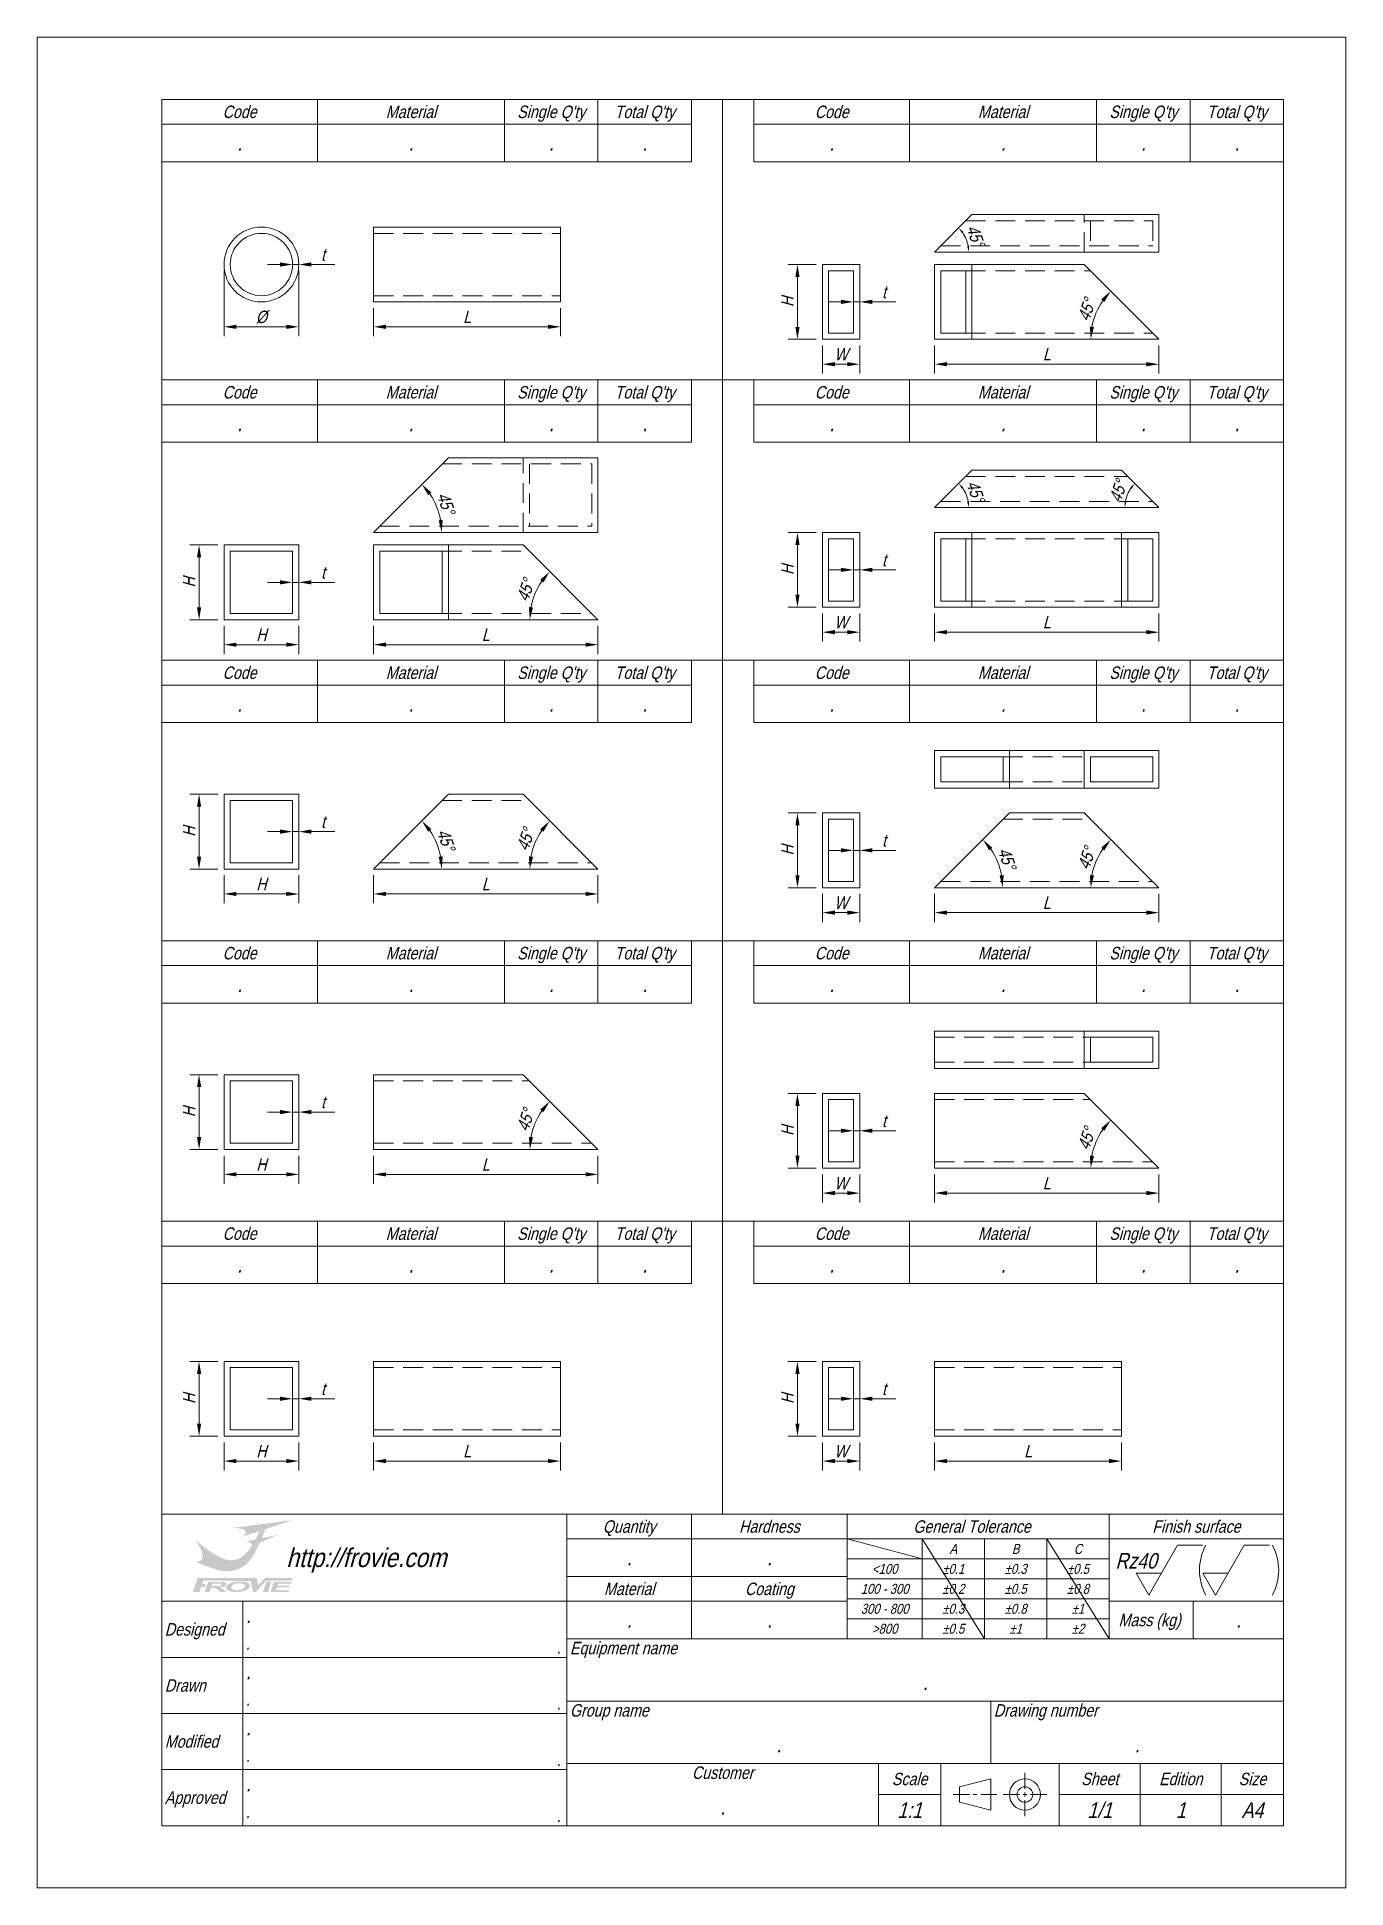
# Model space of a CAD drawing. Header units: millimetres. Extents: x 21 to 1431, y 51 to 2900.
# Drawn here: x 981.5 to 1191.5, y 51.2 to 348.2 of the extents above; entities that cross this region are included whole.
import ezdxf
from ezdxf.enums import TextEntityAlignment as Align

# ---------------------------------------------------------------- set-up
doc = ezdxf.new("R2010")
doc.units = ezdxf.units.MM
doc.header["$LTSCALE"] = 0.5
doc.linetypes.add('HIDDEN', pattern=[9.525, 6.35, -3.175])
doc.layers.get('0').update_dxf_attribs({"color": 9, "lineweight": 15})
doc.layers.get('Defpoints').update_dxf_attribs({"color": 9, "lineweight": 15})
doc.layers.add('Detaildimentions', color=5, linetype='Continuous', lineweight=15)
doc.layers.add('Namebox', color=9, linetype='Continuous', lineweight=20)
doc.styles.add('Capital', font='vnfonth.shx', dxfattribs={"width": 0.9, "oblique": 15})
doc.styles.add('Longhand', font='vnfont.shx', dxfattribs={"width": 0.85, "oblique": 15})

msp = doc.modelspace()

# ---------------------------------------------------------------- texts
at = {"layer": 'Detaildimentions', "color": 10, "style": 'Longhand', "oblique": 15, "width": 0.85}
for s, rotation, p in [('45°', 288.7778, (1130.55, 315.82)), ('H', 90, (1103.49, 305.72)), ('45°', 71.2222, (1151.38, 303.91)), ('45°', 288.7778, (1130.55, 274.82)), ('45°', 71.2222, (1156.44, 274.82)), ('45°', 288.7778, (1045.6, 272.91)), ('H', 90, (1007.49, 260.72)), ('45°', 71.2222, (1061.38, 258.91)), ('H', 90, (1103.49, 262.72)), ('H', 90, (1007.49, 220.72)), ('45°', 288.7778, (1045.6, 218.91)), ('45°', 71.2222, (1061.38, 218.91)), ('H', 90, (1103.49, 217.72)), ('45°', 288.7778, (1135.6, 215.91)), ('45°', 71.2222, (1151.38, 215.91)), ('H', 90, (1007.49, 175.72)), ('45°', 71.2222, (1061.38, 173.91)), ('H', 90, (1103.49, 172.72)), ('45°', 71.2222, (1151.38, 170.91)), ('H', 90, (1007.49, 129.72)), ('H', 90, (1103.49, 129.72))]:
    msp.add_text(s, height=2, rotation=rotation, dxfattribs=at).set_placement(p, align=Align.BOTTOM_CENTER)
for s, p in [('t', (1027.38, 311.72)), ('t', (1117.38, 305.72)), ('%%C', (1017.49, 301.72)), ('L', (1050.49, 301.72)), ('W', (1110.49, 295.72)), ('L', (1143.49, 295.72)), ('t', (1117.38, 262.72)), ('t', (1027.38, 260.72)), ('H', (1017.49, 250.72)), ('L', (1053.49, 250.72)), ('W', (1110.49, 252.72)), ('L', (1143.49, 252.72)), ('t', (1027.38, 220.72)), ('t', (1117.38, 217.72)), ('H', (1017.49, 210.72)), ('L', (1053.49, 210.72)), ('W', (1110.49, 207.72)), ('L', (1143.49, 207.72)), ('t', (1027.38, 175.72)), ('t', (1117.38, 172.72)), ('H', (1017.49, 165.72)), ('L', (1053.49, 165.72)), ('W', (1110.49, 162.72)), ('L', (1143.49, 162.72)), ('t', (1027.38, 129.72)), ('t', (1117.38, 129.72)), ('H', (1017.49, 119.72)), ('L', (1050.49, 119.72)), ('W', (1110.49, 119.72)), ('L', (1140.49, 119.72))]:
    msp.add_text(s, height=2, dxfattribs=at).set_placement(p, align=Align.BOTTOM_CENTER)
at = {"layer": 'Namebox', "color": 4, "style": 'Longhand', "oblique": 15, "width": 0.85}
for s, p in [('Code', (1013.99, 336.22)), ('Material', (1041.49, 336.22)), ("Single Q'ty", (1063.99, 336.22)), ("Total Q'ty", (1078.99, 336.22)), ('Code', (1108.99, 336.22)), ('Material', (1136.49, 336.22)), ("Single Q'ty", (1158.99, 336.22)), ("Total Q'ty", (1173.99, 336.22)), ('Code', (1013.99, 291.22)), ('Material', (1041.49, 291.22)), ("Single Q'ty", (1063.99, 291.22)), ("Total Q'ty", (1078.99, 291.22)), ('Code', (1108.99, 291.22)), ('Material', (1136.49, 291.22)), ("Single Q'ty", (1158.99, 291.22)), ("Total Q'ty", (1173.99, 291.22)), ('Code', (1013.99, 246.22)), ('Material', (1041.49, 246.22)), ("Single Q'ty", (1063.99, 246.22)), ("Total Q'ty", (1078.99, 246.22)), ('Code', (1108.99, 246.22)), ('Material', (1136.49, 246.22)), ("Single Q'ty", (1158.99, 246.22)), ("Total Q'ty", (1173.99, 246.22)), ('Code', (1013.99, 201.22)), ('Material', (1041.49, 201.22)), ("Single Q'ty", (1063.99, 201.22)), ("Total Q'ty", (1078.99, 201.22)), ('Code', (1108.99, 201.22)), ('Material', (1136.49, 201.22)), ("Single Q'ty", (1158.99, 201.22)), ("Total Q'ty", (1173.99, 201.22)), ('Code', (1013.99, 156.22)), ('Material', (1041.49, 156.22)), ("Single Q'ty", (1063.99, 156.22)), ("Total Q'ty", (1078.99, 156.22)), ('Code', (1108.99, 156.22)), ('Material', (1136.49, 156.22)), ("Single Q'ty", (1158.99, 156.22)), ("Total Q'ty", (1173.99, 156.22)), ('Quantity', (1076.49, 109.22)), ('Hardness', (1098.99, 109.22)), ('General Tolerance', (1131.49, 109.22)), ('Finish surface', (1167.49, 109.22)), ('Material', (1076.49, 99.22)), ('Coating', (1098.99, 99.22)), ('Mass (kg)', (1159.99, 94.22)), ('Scale', (1121.49, 68.72)), ('Sheet', (1151.99, 68.72)), ('Edition', (1164.99, 68.72)), ('Size', (1176.49, 68.72))]:
    msp.add_text(s, height=2, dxfattribs=at).set_placement(p, align=Align.MIDDLE_CENTER)
at = {"layer": 'Namebox', "color": 10, "style": 'Longhand', "oblique": 15, "width": 0.85}
for s, height, p in [('.', 2.5, (1013.99, 331.22)), ('.', 2.5, (1041.49, 331.22)), ('.', 2.5, (1063.99, 331.22)), ('.', 2.5, (1078.99, 331.22)), ('.', 2.5, (1108.99, 331.22)), ('.', 2.5, (1136.49, 331.22)), ('.', 2.5, (1158.99, 331.22)), ('.', 2.5, (1173.99, 331.22)), ('.', 2.5, (1013.99, 286.22)), ('.', 2.5, (1041.49, 286.22)), ('.', 2.5, (1063.99, 286.22)), ('.', 2.5, (1078.99, 286.22)), ('.', 2.5, (1108.99, 286.22)), ('.', 2.5, (1136.49, 286.22)), ('.', 2.5, (1158.99, 286.22)), ('.', 2.5, (1173.99, 286.22)), ('.', 2.5, (1013.99, 241.22)), ('.', 2.5, (1041.49, 241.22)), ('.', 2.5, (1063.99, 241.22)), ('.', 2.5, (1078.99, 241.22)), ('.', 2.5, (1108.99, 241.22)), ('.', 2.5, (1136.49, 241.22)), ('.', 2.5, (1158.99, 241.22)), ('.', 2.5, (1173.99, 241.22)), ('.', 2.5, (1013.99, 196.22)), ('.', 2.5, (1041.49, 196.22)), ('.', 2.5, (1063.99, 196.22)), ('.', 2.5, (1078.99, 196.22)), ('.', 2.5, (1108.99, 196.22)), ('.', 2.5, (1136.49, 196.22)), ('.', 2.5, (1158.99, 196.22)), ('.', 2.5, (1173.99, 196.22)), ('.', 2.5, (1013.99, 151.22)), ('.', 2.5, (1041.49, 151.22)), ('.', 2.5, (1063.99, 151.22)), ('.', 2.5, (1078.99, 151.22)), ('.', 2.5, (1108.99, 151.22)), ('.', 2.5, (1136.49, 151.22)), ('.', 2.5, (1158.99, 151.22)), ('.', 2.5, (1173.99, 151.22)), ('A', 1.6, (1128.49, 105.62)), ('B', 1.6, (1138.49, 105.62)), ('C', 1.6, (1148.49, 105.62)), ('.', 2.5, (1076.49, 104.22)), ('.', 2.5, (1098.99, 104.22)), ('<100', 1.6, (1117.49, 102.42)), ('±0.1', 1.6, (1128.49, 102.42)), ('±0.3', 1.6, (1138.49, 102.42)), ('±0.5', 1.6, (1148.49, 102.42)), ('100 - 300', 1.6, (1117.49, 99.22)), ('±0.2', 1.6, (1128.49, 99.22)), ('±0.5', 1.6, (1138.49, 99.22)), ('±0.8', 1.6, (1148.49, 99.22)), ('300 - 800', 1.6, (1117.49, 96.02)), ('±0.3', 1.6, (1128.49, 96.02)), ('±0.8', 1.6, (1138.49, 96.02)), ('±1', 1.6, (1148.49, 96.02)), ('.', 2.5, (1076.49, 94.22)), ('.', 2.5, (1098.99, 94.22)), ('>800', 1.6, (1117.49, 92.82)), ('±0.5', 1.6, (1128.49, 92.82)), ('±1', 1.6, (1138.49, 92.82)), ('±2', 1.6, (1148.49, 92.82)), ('.', 2.5, (1174.24, 94.22)), ('1:1', 2.5, (1121.49, 63.72)), ('1/1', 2.5, (1151.99, 63.72)), ('1', 2.5, (1164.99, 63.72)), ('A4', 2.5, (1176.49, 63.72))]:
    msp.add_text(s, height=height, dxfattribs=at).set_placement(p, align=Align.MIDDLE_CENTER)
at = {"layer": 'Namebox', "color": 4, "style": 'Longhand', "oblique": 15}
for s, height, width, p in [('http://frovie.com', 3, 0.9, (1021.49, 104.22)), ('Designed', 2, 0.85, (1001.99, 92.72)), ('.', 2, 0.85, (1014.99, 90.47)), ('Drawn', 2, 0.85, (1001.99, 83.72)), ('.', 2, 0.85, (1014.99, 81.47)), ('Modified', 2, 0.85, (1001.99, 74.72)), ('.', 2, 0.85, (1014.99, 72.47)), ('Approved', 2, 0.85, (1001.99, 65.72)), ('.', 2, 0.85, (1014.99, 63.47))]:
    msp.add_text(s, height=height, dxfattribs=dict(at, width=width)).set_placement(p, align=Align.MIDDLE_LEFT)
at = {"layer": 'Namebox', "color": 10, "oblique": 15, "width": 0.85}
for s, style, p in [('Rz40', 'Longhand', (1157.82, 101.72)), ('.', 'Capital', (1123.99, 82.22)), ('.', 'Capital', (1100.49, 72.22)), ('.', 'Capital', (1157.99, 72.22))]:
    msp.add_text(s, height=2.5, dxfattribs=dict(at, style=style)).set_placement(p, align=Align.BOTTOM_CENTER)
at = {"layer": 'Namebox', "color": 10, "style": 'Longhand', "oblique": 15, "width": 0.85}
for p in [(1014.99, 94.97), (1014.99, 85.97), (1014.99, 76.97), (1014.99, 67.97)]:
    msp.add_text('.', height=2.5, dxfattribs=at).set_placement(p, align=Align.MIDDLE_LEFT)
at = {"layer": 'Namebox', "color": 4, "style": 'Longhand', "oblique": 15, "width": 0.85}
for p in [(1065.49, 88.22), (1065.49, 79.22), (1065.49, 70.22), (1065.49, 61.22)]:
    msp.add_text('.', height=2, dxfattribs=at).set_placement(p, align=Align.BOTTOM_RIGHT)
for s, p in [('Equipment name', (1066.99, 90.72)), ('Group name', (1066.99, 80.72)), ('Drawing number', (1134.99, 80.72))]:
    msp.add_text(s, height=2, dxfattribs=at).set_placement(p, align=Align.TOP_LEFT)
msp.add_text('Customer', height=2, dxfattribs=at).set_placement((1091.49, 70.72), align=Align.TOP_CENTER)
at = {"layer": 'Namebox', "color": 6, "style": 'Capital', "oblique": 15, "width": 0.85}
msp.add_text('.', height=2.5, dxfattribs=at).set_placement((1091.49, 62.22), align=Align.BOTTOM_CENTER)

# ---------------------------------------------------------------- blocks, each defined once
blk = doc.blocks.new('A$C22B54562')
at = {"linetype": 'Continuous', "lineweight": 0, "true_color": 0x0000fe}
h = blk.add_hatch(color=5, dxfattribs=at)
edge = h.paths.add_edge_path()
edge.add_spline(control_points=[(138.5, 108), (139.6, 110.7), (141, 114.5), (142.9, 119.5), (142.9, 119.5), (142.9, 119.5), (145.2, 126), (145.2, 126), (145.2, 126), (145.2, 126), (200, 144), (200, 144), (200, 144), (200, 144), (78.3, 128.4), (78.3, 128.4), (78.3, 128.4), (78.3, 128.4), (84.4, 128.1), (84.4, 128.1), (84.4, 128.1), (89.1, 127.8), (92.8, 127.5), (95.6, 127), (95.6, 127), (101, 126.3), (104.3, 124.2), (105.5, 120.6), (105.5, 120.6), (106.4, 118.1), (105.6, 115.7), (103, 113.3), (103, 113.3), (102.2, 112.6), (101.3, 112), (100.3, 111.3), (100.3, 111.3), (100.3, 111.3), (99, 110.7), (99, 110.7), (99, 110.7), (99, 110.7), (134.8, 122.5), (134.8, 122.5), (134.8, 122.5), (134.8, 122.5), (125.3, 105.2), (125.3, 105.2), (125.3, 105.2), (125.3, 105.2), (105.3, 100.9), (105.3, 100.9), (105.3, 100.9), (109.9, 100.8), (113.5, 99.7), (116.1, 97.5), (116.1, 97.5), (117.5, 96.4), (118.3, 95.4), (118.6, 94.3), (118.6, 94.3), (114.9, 86.9), (109.9, 80.5), (103.9, 75), (103.9, 75), (100.9, 72.2), (98.2, 70.2), (96, 68.9), (96, 68.9), (93.4, 67.2), (90, 65.9), (85.9, 64.9), (85.9, 64.9), (77.5, 62.9), (69.5, 63.5), (61.7, 66.7), (61.7, 66.7), (53.9, 69.9), (46.3, 73.8), (38.8, 78.5), (38.8, 78.5), (38.8, 78.5), (30, 84.6), (30, 84.6), (30, 84.6), (16.3, 94.7), (6.5, 102.6), (0.7, 108.2), (0.7, 108.2), (4.1, 104.7), (7.5, 100.4), (10.8, 95.1), (10.8, 95.1), (13.1, 91.5), (14.8, 88.6), (15.8, 86.4), (15.8, 86.4), (17.3, 83.1), (18.2, 80.7), (18.6, 79.4), (18.6, 79.4), (19.9, 75), (19.9, 71.1), (18.9, 67.6), (18.9, 67.6), (17.8, 64.1), (15.2, 61.9), (11, 60.9), (11, 60.9), (9.7, 60.6), (8.3, 60.5), (6.9, 60.5), (6.9, 60.5), (6.9, 60.5), (5, 60.6), (5, 60.6), (5, 60.6), (5, 60.6), (29.6, 51.1), (29.6, 51.1), (29.6, 51.1), (36.9, 48.3), (43.4, 46.1), (49.2, 44.5), (49.2, 44.5), (53.7, 43.3), (57.7, 42.5), (61.4, 42.2), (61.4, 42.2), (64, 41.9), (67.4, 41.7), (71.4, 41.7), (71.4, 41.7), (77.3, 41.7), (83.6, 42.9), (90.3, 45.5), (90.3, 45.5), (95.5, 47.5), (100.3, 50.2), (104.6, 53.6), (104.6, 53.6), (107.9, 55.9), (111.3, 59.6), (115, 64.5), (115, 64.5), (117.3, 67.6), (119.5, 70.7), (121.5, 74.1), (121.5, 74.1), (123.1, 76.6), (127.4, 84.9), (134.4, 99), (134.4, 99), (134.4, 99), (171.1, 114.7), (171.1, 114.7), (171.1, 114.7), (171.1, 114.7), (138.5, 108), (138.5, 108)], knot_values=[0, 0, 0, 0, 0.025, 0.025, 0.025, 0.025, 0.05, 0.05, 0.05, 0.05, 0.075, 0.075, 0.075, 0.075, 0.1, 0.1, 0.1, 0.1, 0.125, 0.125, 0.125, 0.125, 0.15, 0.15, 0.15, 0.15, 0.175, 0.175, 0.175, 0.175, 0.2, 0.2, 0.2, 0.2, 0.225, 0.225, 0.225, 0.225, 0.25, 0.25, 0.25, 0.25, 0.275, 0.275, 0.275, 0.275, 0.3, 0.3, 0.3, 0.3, 0.325, 0.325, 0.325, 0.325, 0.35, 0.35, 0.35, 0.35, 0.375, 0.375, 0.375, 0.375, 0.4, 0.4, 0.4, 0.4, 0.425, 0.425, 0.425, 0.425, 0.45, 0.45, 0.45, 0.45, 0.475, 0.475, 0.475, 0.475, 0.5, 0.5, 0.5, 0.5, 0.525, 0.525, 0.525, 0.525, 0.55, 0.55, 0.55, 0.55, 0.575, 0.575, 0.575, 0.575, 0.6, 0.6, 0.6, 0.6, 0.625, 0.625, 0.625, 0.625, 0.65, 0.65, 0.65, 0.65, 0.675, 0.675, 0.675, 0.675, 0.7, 0.7, 0.7, 0.7, 0.725, 0.725, 0.725, 0.725, 0.75, 0.75, 0.75, 0.75, 0.775, 0.775, 0.775, 0.775, 0.8, 0.8, 0.8, 0.8, 0.825, 0.825, 0.825, 0.825, 0.85, 0.85, 0.85, 0.85, 0.875, 0.875, 0.875, 0.875, 0.9, 0.9, 0.9, 0.9, 0.925, 0.925, 0.925, 0.925, 0.95, 0.95, 0.95, 0.95, 0.975, 0.975, 0.975, 0.975, 1, 1, 1, 1], degree=3, periodic=0)
at = {"linetype": 'Continuous', "lineweight": 0, "true_color": 0xfe0000}
h = blk.add_hatch(color=1, dxfattribs=at)
edge = h.paths.add_edge_path()
edge.add_spline(control_points=[(138.7, 115.8), (138.7, 115.8), (143.5, 128), (143.5, 128), (143.5, 128), (143.5, 128), (173, 137.7), (173, 137.7), (173, 137.7), (173, 137.7), (99.9, 128.4), (99.9, 128.4), (99.9, 128.4), (104.6, 126.7), (107.3, 124.2), (108.1, 120.9), (108.1, 120.9), (108.5, 119.2), (108.3, 117.5), (107.7, 116), (107.7, 116), (128.5, 122.9), (139, 126.4), (139, 126.5), (139, 126.5), (134.8, 117.7), (129.7, 108.1), (123.8, 97.8), (123.8, 97.8), (117.8, 87.5), (113.3, 80.5), (110.2, 76.9), (110.2, 76.9), (106.3, 72.1), (101.4, 68.3), (95.7, 65.4), (95.7, 65.4), (88, 61.4), (79.9, 59.8), (71.3, 60.5), (71.3, 60.5), (63.3, 61.2), (52, 66), (37.5, 74.8), (37.5, 74.8), (33.1, 77.6), (28.5, 80.5), (23.8, 83.8), (23.8, 83.8), (23.8, 83.8), (18.3, 87.8), (18.3, 87.8), (18.3, 87.8), (18.3, 87.8), (20.8, 81.8), (20.8, 81.8), (20.8, 81.8), (22.4, 77.3), (23.2, 73.6), (23.1, 70.6), (23.1, 70.6), (23, 68.1), (22.1, 65.4), (20.2, 62.8), (20.2, 62.8), (19.3, 61.5), (18.4, 60.5), (17.5, 59.8), (17.5, 59.8), (17.5, 59.8), (19.9, 58.7), (19.9, 58.7), (19.9, 58.7), (22.7, 57.5), (27.1, 55.7), (33, 53.5), (33, 53.5), (38, 51.6), (41.5, 50.3), (43.2, 49.7), (43.2, 49.7), (46.6, 48.4), (49.8, 47.5), (52.9, 46.8), (52.9, 46.8), (60, 45.1), (66.6, 44.4), (72.7, 44.6), (72.7, 44.6), (85.6, 45.2), (96.8, 50.1), (106.3, 59.3), (106.3, 59.3), (112.8, 65.7), (119.4, 75.3), (126.1, 88.4), (126.1, 88.4), (130.5, 96.9), (134.7, 106), (138.7, 115.8)], knot_values=[0, 0, 0, 0, 0.04, 0.04, 0.04, 0.04, 0.08, 0.08, 0.08, 0.08, 0.12, 0.12, 0.12, 0.12, 0.16, 0.16, 0.16, 0.16, 0.2, 0.2, 0.2, 0.2, 0.24, 0.24, 0.24, 0.24, 0.28, 0.28, 0.28, 0.28, 0.32, 0.32, 0.32, 0.32, 0.36, 0.36, 0.36, 0.36, 0.4, 0.4, 0.4, 0.4, 0.44, 0.44, 0.44, 0.44, 0.48, 0.48, 0.48, 0.48, 0.52, 0.52, 0.52, 0.52, 0.56, 0.56, 0.56, 0.56, 0.6, 0.6, 0.6, 0.6, 0.64, 0.64, 0.64, 0.64, 0.68, 0.68, 0.68, 0.68, 0.72, 0.72, 0.72, 0.72, 0.76, 0.76, 0.76, 0.76, 0.8, 0.8, 0.8, 0.8, 0.84, 0.84, 0.84, 0.84, 0.88, 0.88, 0.88, 0.88, 0.92, 0.92, 0.92, 0.92, 0.96, 0.96, 0.96, 0.96, 1, 1, 1, 1], degree=3, periodic=0)
edge = h.paths.add_edge_path(flags=17)
edge.add_spline(control_points=[(120, 96.3), (120, 96.3), (123.8, 102.9), (123.8, 102.9), (123.8, 102.9), (123.8, 102.9), (113.9, 100.9), (113.9, 100.9), (113.9, 100.9), (116.2, 100.3), (117.9, 99.4), (119, 98.1), (119, 98.1), (119.5, 97.5), (119.9, 96.9), (120, 96.3)], knot_values=[0, 0, 0, 0, 0.25, 0.25, 0.25, 0.25, 0.5, 0.5, 0.5, 0.5, 0.75, 0.75, 0.75, 0.75, 1, 1, 1, 1], degree=3, periodic=0)
edge = h.paths.add_edge_path(flags=17)
edge.add_spline(control_points=[(137.4, 105.8), (137.4, 105.8), (152.1, 108.9), (152.1, 108.9), (152.1, 108.9), (152.1, 108.9), (135.7, 101.9), (135.7, 101.9), (135.7, 101.9), (135.7, 101.9), (137.4, 105.8), (137.4, 105.8)], knot_values=[0, 0, 0, 0, 0.333333, 0.333333, 0.333333, 0.333333, 0.666667, 0.666667, 0.666667, 0.666667, 1, 1, 1, 1], degree=3, periodic=0)
at = {"linetype": 'Continuous', "lineweight": 0, "true_color": 0x0000fe}
h = blk.add_hatch(color=5, dxfattribs=at)
edge = h.paths.add_edge_path()
edge.add_spline(control_points=[(198.1, 22.5), (198.1, 22.5), (199.9, 27.8), (199.9, 27.8), (199.9, 27.8), (199.9, 27.8), (144.1, 27.8), (144.1, 27.8), (144.1, 27.8), (144.1, 27.8), (131, 13.4), (131, 13.4), (131, 13.4), (131, 13.4), (127.9, 27.8), (127.9, 27.8), (127.9, 27.8), (127.9, 27.8), (9.2, 27.8), (9.2, 27.8), (9.2, 27.8), (9.2, 27.8), (0, 0), (0, 0), (0, 0), (0, 0), (13.5, 0), (13.5, 0), (13.5, 0), (13.5, 0), (16.9, 10.3), (16.9, 10.3), (16.9, 10.3), (16.9, 10.3), (23.9, 10.3), (23.9, 10.3), (23.9, 10.3), (23.9, 10.3), (25.9, 16), (25.9, 16), (25.9, 16), (25.9, 16), (18.9, 16), (18.9, 16), (18.9, 16), (18.9, 16), (21, 22.4), (21, 22.4), (21, 22.4), (21, 22.4), (116.1, 22.3), (116.1, 22.3), (116.1, 22.3), (116.1, 22.3), (120.8, 0), (120.8, 0), (120.8, 0), (120.8, 0), (126.5, 0), (126.5, 0), (126.5, 0), (126.5, 0), (146.8, 22.4), (146.8, 22.4), (146.8, 22.4), (146.8, 22.4), (198.1, 22.5), (198.1, 22.5)], knot_values=[0, 0, 0, 0, 0.058824, 0.058824, 0.058824, 0.058824, 0.117647, 0.117647, 0.117647, 0.117647, 0.176471, 0.176471, 0.176471, 0.176471, 0.235294, 0.235294, 0.235294, 0.235294, 0.294118, 0.294118, 0.294118, 0.294118, 0.352941, 0.352941, 0.352941, 0.352941, 0.411765, 0.411765, 0.411765, 0.411765, 0.470588, 0.470588, 0.470588, 0.470588, 0.529412, 0.529412, 0.529412, 0.529412, 0.588235, 0.588235, 0.588235, 0.588235, 0.647059, 0.647059, 0.647059, 0.647059, 0.705882, 0.705882, 0.705882, 0.705882, 0.764706, 0.764706, 0.764706, 0.764706, 0.823529, 0.823529, 0.823529, 0.823529, 0.882353, 0.882353, 0.882353, 0.882353, 0.941176, 0.941176, 0.941176, 0.941176, 1, 1, 1, 1], degree=3, periodic=0)
at = {"linetype": 'Continuous', "lineweight": 0, "true_color": 0xfe0000}
h = blk.add_hatch(color=1, dxfattribs=at)
edge = h.paths.add_edge_path()
edge.add_spline(control_points=[(23.9, 0), (23.9, 0), (30.8, 20.3), (30.8, 20.3), (30.8, 20.3), (30.8, 20.3), (51.1, 20.3), (51.1, 20.3), (51.1, 20.3), (56.2, 20.3), (59.9, 20.2), (62, 19.8), (62, 19.8), (64.2, 19.4), (65.9, 18.8), (67, 17.9), (67, 17.9), (68, 16.9), (68.4, 15.8), (68, 14.6), (68, 14.6), (67.5, 13.1), (66, 11.9), (63.5, 10.9), (63.5, 10.9), (61.1, 9.9), (57.7, 9.2), (53.4, 9), (53.4, 9), (55.3, 8.5), (56.9, 7.9), (58, 7.3), (58, 7.3), (59.2, 6.7), (60.6, 5.6), (62.4, 4), (62.4, 4), (62.4, 4), (66.9, 0), (66.9, 0), (66.9, 0), (66.9, 0), (55.4, 0), (55.4, 0), (55.4, 0), (55.4, 0), (49.9, 4.4), (49.9, 4.4), (49.9, 4.4), (47.9, 6), (46.6, 7), (45.8, 7.4), (45.8, 7.4), (45, 7.8), (44.1, 8.1), (43.2, 8.3), (43.2, 8.3), (42.2, 8.4), (40.6, 8.5), (38.4, 8.5), (38.4, 8.5), (38.4, 8.5), (36.4, 8.5), (36.4, 8.5), (36.4, 8.5), (36.4, 8.5), (33.6, 0), (33.6, 0), (33.6, 0), (33.6, 0), (23.9, 0), (23.9, 0)], knot_values=[0, 0, 0, 0, 0.055556, 0.055556, 0.055556, 0.055556, 0.111111, 0.111111, 0.111111, 0.111111, 0.166667, 0.166667, 0.166667, 0.166667, 0.222222, 0.222222, 0.222222, 0.222222, 0.277778, 0.277778, 0.277778, 0.277778, 0.333333, 0.333333, 0.333333, 0.333333, 0.388889, 0.388889, 0.388889, 0.388889, 0.444444, 0.444444, 0.444444, 0.444444, 0.5, 0.5, 0.5, 0.5, 0.555556, 0.555556, 0.555556, 0.555556, 0.611111, 0.611111, 0.611111, 0.611111, 0.666667, 0.666667, 0.666667, 0.666667, 0.722222, 0.722222, 0.722222, 0.722222, 0.777778, 0.777778, 0.777778, 0.777778, 0.833333, 0.833333, 0.833333, 0.833333, 0.888889, 0.888889, 0.888889, 0.888889, 0.944444, 0.944444, 0.944444, 0.944444, 1, 1, 1, 1], degree=3, periodic=0)
edge = h.paths.add_edge_path(flags=16)
edge.add_spline(control_points=[(37.5, 11.7), (37.5, 11.7), (44.7, 11.7), (44.7, 11.7), (44.7, 11.7), (49.3, 11.7), (52.2, 11.8), (53.4, 12), (53.4, 12), (54.6, 12.2), (55.6, 12.4), (56.4, 12.9), (56.4, 12.9), (57.2, 13.3), (57.7, 13.8), (57.9, 14.4), (57.9, 14.4), (58.2, 15.1), (57.9, 15.6), (57.2, 16), (57.2, 16), (56.5, 16.5), (55.4, 16.7), (53.8, 16.8), (53.8, 16.8), (53.1, 16.9), (50.7, 16.9), (46.8, 16.9), (46.8, 16.9), (46.8, 16.9), (39.3, 16.9), (39.3, 16.9), (39.3, 16.9), (39.3, 16.9), (37.5, 11.7), (37.5, 11.7)], knot_values=[0, 0, 0, 0, 0.111111, 0.111111, 0.111111, 0.111111, 0.222222, 0.222222, 0.222222, 0.222222, 0.333333, 0.333333, 0.333333, 0.333333, 0.444444, 0.444444, 0.444444, 0.444444, 0.555556, 0.555556, 0.555556, 0.555556, 0.666667, 0.666667, 0.666667, 0.666667, 0.777778, 0.777778, 0.777778, 0.777778, 0.888889, 0.888889, 0.888889, 0.888889, 1, 1, 1, 1], degree=3, periodic=0)
edge = h.paths.add_edge_path()
edge.add_spline(control_points=[(67.5, 10.4), (68.2, 12.5), (69.5, 14.2), (71.4, 15.6), (71.4, 15.6), (72.9, 16.7), (74.7, 17.6), (76.8, 18.4), (76.8, 18.4), (79, 19.2), (81.2, 19.8), (83.6, 20.2), (83.6, 20.2), (86.8, 20.8), (90.3, 21), (94.2, 21), (94.2, 21), (101.3, 21), (106.6, 20.1), (110.2, 18.3), (110.2, 18.3), (113.8, 16.4), (115, 13.8), (113.9, 10.5), (113.9, 10.5), (112.8, 7.2), (109.9, 4.6), (105, 2.8), (105, 2.8), (100.2, 0.9), (94.3, 0), (87.3, 0), (87.3, 0), (80.2, 0), (74.8, 0.9), (71.2, 2.8), (71.2, 2.8), (67.6, 4.6), (66.4, 7.2), (67.5, 10.4)], knot_values=[0, 0, 0, 0, 0.1, 0.1, 0.1, 0.1, 0.2, 0.2, 0.2, 0.2, 0.3, 0.3, 0.3, 0.3, 0.4, 0.4, 0.4, 0.4, 0.5, 0.5, 0.5, 0.5, 0.6, 0.6, 0.6, 0.6, 0.7, 0.7, 0.7, 0.7, 0.8, 0.8, 0.8, 0.8, 0.9, 0.9, 0.9, 0.9, 1, 1, 1, 1], degree=3, periodic=0)
edge = h.paths.add_edge_path(flags=16)
edge.add_spline(control_points=[(77.5, 10.5), (76.7, 8.2), (77.4, 6.5), (79.5, 5.3), (79.5, 5.3), (81.6, 4.1), (84.6, 3.5), (88.4, 3.5), (88.4, 3.5), (92.3, 3.5), (95.6, 4.1), (98.5, 5.3), (98.5, 5.3), (101.3, 6.5), (103.2, 8.2), (104, 10.6), (104, 10.6), (104.8, 12.9), (104.1, 14.7), (102.1, 15.8), (102.1, 15.8), (100.1, 17), (97.1, 17.5), (93.1, 17.5), (93.1, 17.5), (89.1, 17.5), (85.7, 16.9), (82.9, 15.8), (82.9, 15.8), (80.1, 14.6), (78.3, 12.9), (77.5, 10.5)], knot_values=[0, 0, 0, 0, 0.125, 0.125, 0.125, 0.125, 0.25, 0.25, 0.25, 0.25, 0.375, 0.375, 0.375, 0.375, 0.5, 0.5, 0.5, 0.5, 0.625, 0.625, 0.625, 0.625, 0.75, 0.75, 0.75, 0.75, 0.875, 0.875, 0.875, 0.875, 1, 1, 1, 1], degree=3, periodic=0)
edge = h.paths.add_edge_path()
edge.add_spline(control_points=[(140.7, 0), (140.7, 0), (147.6, 20.4), (147.6, 20.4), (147.6, 20.4), (147.6, 20.4), (157.2, 20.4), (157.2, 20.4), (157.2, 20.4), (157.2, 20.4), (150.4, 0), (150.4, 0), (150.4, 0), (150.4, 0), (140.7, 0), (140.7, 0)], knot_values=[0, 0, 0, 0, 0.25, 0.25, 0.25, 0.25, 0.5, 0.5, 0.5, 0.5, 0.75, 0.75, 0.75, 0.75, 1, 1, 1, 1], degree=3, periodic=0)
edge = h.paths.add_edge_path()
edge.add_spline(control_points=[(155.8, 0), (155.8, 0), (162.7, 20.3), (162.7, 20.3), (162.7, 20.3), (162.7, 20.3), (198.1, 20.3), (198.1, 20.3), (198.1, 20.3), (198.1, 20.3), (197, 16.9), (197, 16.9), (197, 16.9), (197, 16.9), (171.2, 16.9), (171.2, 16.9), (171.2, 16.9), (171.2, 16.9), (169.7, 12.4), (169.7, 12.4), (169.7, 12.4), (169.7, 12.4), (193.7, 12.4), (193.7, 12.4), (193.7, 12.4), (193.7, 12.4), (192.5, 9), (192.5, 9), (192.5, 9), (192.5, 9), (168.5, 9), (168.5, 9), (168.5, 9), (168.5, 9), (166.6, 3.4), (166.6, 3.4), (166.6, 3.4), (166.6, 3.4), (193.4, 3.4), (193.4, 3.4), (193.4, 3.4), (193.4, 3.4), (192.2, 0), (192.2, 0), (192.2, 0), (192.2, 0), (155.8, 0), (155.8, 0)], knot_values=[0, 0, 0, 0, 0.083333, 0.083333, 0.083333, 0.083333, 0.166667, 0.166667, 0.166667, 0.166667, 0.25, 0.25, 0.25, 0.25, 0.333333, 0.333333, 0.333333, 0.333333, 0.416667, 0.416667, 0.416667, 0.416667, 0.5, 0.5, 0.5, 0.5, 0.583333, 0.583333, 0.583333, 0.583333, 0.666667, 0.666667, 0.666667, 0.666667, 0.75, 0.75, 0.75, 0.75, 0.833333, 0.833333, 0.833333, 0.833333, 0.916667, 0.916667, 0.916667, 0.916667, 1, 1, 1, 1], degree=3, periodic=0)

# ---------------------------------------------------------------- linework, layer by layer
at = {"color": 5, "ltscale": 0.5}
for p, q in [((1026.49, 338.22), (1026.49, 328.22)), ((1056.49, 338.22), (1056.49, 328.22)), ((1071.49, 338.22), (1071.49, 328.22)), ((1121.49, 338.22), (1121.49, 328.22)), ((1151.49, 338.22), (1151.49, 328.22)), ((1166.49, 338.22), (1166.49, 328.22)), ((1086.49, 334.22), (1001.49, 334.22)), ((1181.49, 334.22), (1096.49, 334.22)), ((1026.49, 293.22), (1026.49, 283.22)), ((1056.49, 293.22), (1056.49, 283.22)), ((1071.49, 293.22), (1071.49, 283.22)), ((1121.49, 293.22), (1121.49, 283.22)), ((1151.49, 293.22), (1151.49, 283.22)), ((1166.49, 293.22), (1166.49, 283.22)), ((1086.49, 289.22), (1001.49, 289.22)), ((1181.49, 289.22), (1096.49, 289.22)), ((1026.49, 248.22), (1026.49, 238.22)), ((1056.49, 248.22), (1056.49, 238.22)), ((1071.49, 248.22), (1071.49, 238.22)), ((1121.49, 248.22), (1121.49, 238.22)), ((1151.49, 248.22), (1151.49, 238.22)), ((1166.49, 248.22), (1166.49, 238.22)), ((1086.49, 244.22), (1001.49, 244.22)), ((1181.49, 244.22), (1096.49, 244.22)), ((1026.49, 203.22), (1026.49, 193.22)), ((1056.49, 203.22), (1056.49, 193.22)), ((1071.49, 203.22), (1071.49, 193.22)), ((1121.49, 203.22), (1121.49, 193.22)), ((1151.49, 203.22), (1151.49, 193.22)), ((1166.49, 203.22), (1166.49, 193.22)), ((1086.49, 199.22), (1001.49, 199.22)), ((1181.49, 199.22), (1096.49, 199.22)), ((1026.49, 158.22), (1026.49, 148.22)), ((1056.49, 158.22), (1056.49, 148.22)), ((1071.49, 158.22), (1071.49, 148.22)), ((1121.49, 158.22), (1121.49, 148.22)), ((1151.49, 158.22), (1151.49, 148.22)), ((1166.49, 158.22), (1166.49, 148.22)), ((1086.49, 154.22), (1001.49, 154.22)), ((1181.49, 154.22), (1096.49, 154.22))]:
    msp.add_line(p, q, dxfattribs=at)
at = {"ltscale": 0.5}
for p, q in [((1091.49, 338.22), (1091.49, 111.22)), ((1125.49, 313.72), (1131.49, 319.72)), ((1131.49, 319.72), (1161.49, 319.72)), ((1161.49, 313.72), (1161.49, 319.72)), ((1035.49, 317.72), (1065.49, 317.72)), ((1035.49, 305.72), (1035.49, 317.72)), ((1065.49, 305.72), (1065.49, 317.72)), ((1125.49, 313.72), (1161.49, 313.72)), ((1125.49, 311.72), (1149.49, 311.72)), ((1125.49, 299.72), (1125.49, 311.72)), ((1126.49, 310.72), (1130.49, 310.72)), ((1126.49, 310.72), (1126.49, 300.72)), ((1130.49, 310.72), (1130.49, 300.72)), ((1131.49, 311.72), (1131.49, 299.72)), ((1161.49, 299.72), (1149.49, 311.72)), ((1035.49, 305.72), (1065.49, 305.72)), ((1126.49, 300.72), (1130.49, 300.72)), ((1125.49, 299.72), (1161.49, 299.72)), ((1181.49, 293.22), (1001.49, 293.22)), ((1035.49, 268.72), (1047.49, 280.72)), ((1047.49, 280.72), (1071.49, 280.72)), ((1071.49, 268.72), (1071.49, 280.72)), ((1125.49, 272.72), (1131.49, 278.72)), ((1131.49, 278.72), (1155.49, 278.72)), ((1161.49, 272.72), (1155.49, 278.72)), ((1125.49, 272.72), (1161.49, 272.72)), ((1035.49, 268.72), (1071.49, 268.72)), ((1125.49, 268.72), (1161.49, 268.72)), ((1125.49, 256.72), (1125.49, 268.72)), ((1125.49, 256.72), (1125.49, 268.72)), ((1130.49, 267.72), (1126.49, 267.72)), ((1126.49, 267.72), (1126.49, 257.72)), ((1130.49, 267.72), (1130.49, 257.72)), ((1131.49, 256.72), (1131.49, 268.72)), ((1155.49, 256.72), (1155.49, 268.72)), ((1156.49, 267.72), (1160.49, 267.72)), ((1156.49, 267.72), (1156.49, 257.72)), ((1160.49, 267.72), (1160.49, 257.72)), ((1161.49, 256.72), (1161.49, 268.72)), ((1035.49, 266.72), (1059.49, 266.72)), ((1035.49, 254.72), (1035.49, 266.72)), ((1036.49, 265.72), (1046.49, 265.72)), ((1036.49, 265.72), (1036.49, 255.72)), ((1046.49, 265.72), (1046.49, 255.72)), ((1047.49, 266.72), (1047.49, 254.72)), ((1071.49, 254.72), (1059.49, 266.72)), ((1036.49, 255.72), (1046.49, 255.72)), ((1125.49, 256.72), (1161.49, 256.72)), ((1130.49, 257.72), (1126.49, 257.72)), ((1156.49, 257.72), (1160.49, 257.72)), ((1035.49, 254.72), (1071.49, 254.72)), ((1181.49, 248.22), (1001.49, 248.22)), ((1125.49, 233.72), (1161.49, 233.72)), ((1125.49, 227.72), (1125.49, 233.72)), ((1125.49, 227.72), (1125.49, 233.72)), ((1136.49, 232.72), (1126.49, 232.72)), ((1126.49, 232.72), (1126.49, 228.72)), ((1136.49, 232.72), (1136.49, 228.72)), ((1137.49, 227.72), (1137.49, 233.72)), ((1149.49, 227.72), (1149.49, 233.72)), ((1150.49, 232.72), (1160.49, 232.72)), ((1150.49, 232.72), (1150.49, 228.72)), ((1160.49, 232.72), (1160.49, 228.72)), ((1161.49, 227.72), (1161.49, 233.72)), ((1136.49, 228.72), (1126.49, 228.72)), ((1150.49, 228.72), (1160.49, 228.72)), ((1035.49, 214.72), (1047.49, 226.72)), ((1047.49, 226.72), (1059.49, 226.72)), ((1071.49, 214.72), (1059.49, 226.72)), ((1125.49, 227.72), (1161.49, 227.72)), ((1125.49, 211.72), (1137.49, 223.72)), ((1137.49, 223.72), (1149.49, 223.72)), ((1161.49, 211.72), (1149.49, 223.72)), ((1035.49, 214.72), (1071.49, 214.72)), ((1125.49, 211.72), (1161.49, 211.72)), ((1181.49, 203.22), (1001.49, 203.22)), ((1125.49, 188.72), (1161.49, 188.72)), ((1125.49, 182.72), (1125.49, 188.72)), ((1149.49, 182.72), (1149.49, 188.72)), ((1150.49, 187.72), (1160.49, 187.72)), ((1150.49, 187.72), (1150.49, 183.72)), ((1160.49, 187.72), (1160.49, 183.72)), ((1161.49, 182.72), (1161.49, 188.72)), ((1035.49, 181.72), (1059.49, 181.72)), ((1035.49, 169.72), (1035.49, 181.72)), ((1071.49, 169.72), (1059.49, 181.72)), ((1125.49, 182.72), (1161.49, 182.72)), ((1150.49, 183.72), (1160.49, 183.72)), ((1125.49, 178.72), (1149.49, 178.72)), ((1125.49, 166.72), (1125.49, 178.72)), ((1161.49, 166.72), (1149.49, 178.72)), ((1035.49, 169.72), (1071.49, 169.72)), ((1125.49, 166.72), (1161.49, 166.72)), ((1181.49, 158.22), (1001.49, 158.22)), ((1035.49, 135.72), (1065.49, 135.72)), ((1035.49, 123.72), (1035.49, 135.72)), ((1065.49, 123.72), (1065.49, 135.72)), ((1125.49, 135.72), (1155.49, 135.72)), ((1125.49, 123.72), (1125.49, 135.72)), ((1155.49, 123.72), (1155.49, 135.72)), ((1035.49, 123.72), (1065.49, 123.72)), ((1125.49, 123.72), (1155.49, 123.72))]:
    msp.add_line(p, q, dxfattribs=at)
at = {"color": 8, "linetype": 'HIDDEN'}
for p, q in [((1130.49, 318.72), (1160.49, 318.72)), ((1149.49, 313.72), (1149.49, 319.72)), ((1150.49, 318.72), (1150.49, 314.72)), ((1160.49, 318.72), (1160.49, 314.72)), ((1035.49, 316.72), (1065.49, 316.72)), ((1126.49, 314.72), (1160.49, 314.72)), ((1130.49, 310.72), (1150.49, 310.72)), ((1035.49, 306.72), (1065.49, 306.72)), ((1130.49, 300.72), (1160.49, 300.72)), ((1046.49, 279.72), (1070.49, 279.72)), ((1059.49, 268.72), (1059.49, 280.72)), ((1060.49, 279.72), (1060.49, 269.72)), ((1070.49, 279.72), (1070.49, 269.72)), ((1130.49, 277.72), (1156.49, 277.72)), ((1126.49, 273.72), (1160.49, 273.72)), ((1036.49, 269.72), (1070.49, 269.72)), ((1130.49, 267.72), (1156.49, 267.72)), ((1046.49, 265.72), (1060.49, 265.72)), ((1046.49, 255.72), (1070.49, 255.72)), ((1130.49, 257.72), (1156.49, 257.72)), ((1136.49, 232.72), (1150.49, 232.72)), ((1136.49, 228.72), (1150.49, 228.72)), ((1046.49, 225.72), (1060.49, 225.72)), ((1136.49, 222.72), (1150.49, 222.72)), ((1036.49, 215.72), (1070.49, 215.72)), ((1126.49, 212.72), (1160.49, 212.72)), ((1125.49, 187.72), (1150.49, 187.72)), ((1125.49, 183.72), (1150.49, 183.72)), ((1035.49, 180.72), (1060.49, 180.72)), ((1125.49, 177.72), (1150.49, 177.72)), ((1035.49, 170.72), (1070.49, 170.72)), ((1125.49, 167.72), (1160.49, 167.72)), ((1035.49, 134.72), (1065.49, 134.72)), ((1125.49, 134.72), (1155.49, 134.72)), ((1035.49, 124.72), (1065.49, 124.72)), ((1125.49, 124.72), (1155.49, 124.72))]:
    msp.add_line(p, q, dxfattribs=at)
at = {"color": 7, "ltscale": 5}
msp.add_lwpolyline([(1001.49, 61.22), (1181.49, 61.22), (1181.49, 338.22), (1001.49, 338.22)], close=True, dxfattribs=at)
at = {"ltscale": 0.5}
for points in [[(1001.49, 338.22), (1086.49, 338.22), (1086.49, 328.22), (1001.49, 328.22)], [(1096.49, 338.22), (1181.49, 338.22), (1181.49, 328.22), (1096.49, 328.22)], [(1107.49, 311.72), (1113.49, 311.72), (1113.49, 299.72), (1107.49, 299.72)], [(1108.49, 310.72), (1112.49, 310.72), (1112.49, 300.72), (1108.49, 300.72)], [(1001.49, 293.22), (1086.49, 293.22), (1086.49, 283.22), (1001.49, 283.22)], [(1096.49, 293.22), (1181.49, 293.22), (1181.49, 283.22), (1096.49, 283.22)], [(1107.49, 268.72), (1113.49, 268.72), (1113.49, 256.72), (1107.49, 256.72)], [(1108.49, 267.72), (1112.49, 267.72), (1112.49, 257.72), (1108.49, 257.72)], [(1011.49, 266.72), (1023.49, 266.72), (1023.49, 254.72), (1011.49, 254.72)], [(1012.49, 265.72), (1022.49, 265.72), (1022.49, 255.72), (1012.49, 255.72)], [(1001.49, 248.22), (1086.49, 248.22), (1086.49, 238.22), (1001.49, 238.22)], [(1096.49, 248.22), (1181.49, 248.22), (1181.49, 238.22), (1096.49, 238.22)], [(1011.49, 226.72), (1023.49, 226.72), (1023.49, 214.72), (1011.49, 214.72)], [(1012.49, 225.72), (1022.49, 225.72), (1022.49, 215.72), (1012.49, 215.72)], [(1107.49, 223.72), (1113.49, 223.72), (1113.49, 211.72), (1107.49, 211.72)], [(1108.49, 222.72), (1112.49, 222.72), (1112.49, 212.72), (1108.49, 212.72)], [(1001.49, 203.22), (1086.49, 203.22), (1086.49, 193.22), (1001.49, 193.22)], [(1096.49, 203.22), (1181.49, 203.22), (1181.49, 193.22), (1096.49, 193.22)], [(1011.49, 181.72), (1023.49, 181.72), (1023.49, 169.72), (1011.49, 169.72)], [(1012.49, 180.72), (1022.49, 180.72), (1022.49, 170.72), (1012.49, 170.72)], [(1107.49, 178.72), (1113.49, 178.72), (1113.49, 166.72), (1107.49, 166.72)], [(1108.49, 177.72), (1112.49, 177.72), (1112.49, 167.72), (1108.49, 167.72)], [(1001.49, 158.22), (1086.49, 158.22), (1086.49, 148.22), (1001.49, 148.22)], [(1096.49, 158.22), (1181.49, 158.22), (1181.49, 148.22), (1096.49, 148.22)], [(1011.49, 135.72), (1023.49, 135.72), (1023.49, 123.72), (1011.49, 123.72)], [(1012.49, 134.72), (1022.49, 134.72), (1022.49, 124.72), (1012.49, 124.72)], [(1107.49, 135.72), (1113.49, 135.72), (1113.49, 123.72), (1107.49, 123.72)], [(1108.49, 134.72), (1112.49, 134.72), (1112.49, 124.72), (1108.49, 124.72)]]:
    msp.add_lwpolyline(points, close=True, dxfattribs=at)
for radius in [6, 5]:
    msp.add_circle((1017.49, 311.72), radius, dxfattribs=at)
at = {"layer": 'Defpoints', "ltscale": 0.5}
msp.add_lwpolyline([(1191.49, 51.22), (1191.49, 348.22), (981.49, 348.22), (981.49, 51.22)], close=True, dxfattribs=at)
at = {"layer": 'Detaildimentions', "ltscale": 0.5}
for p, q in [((1011.49, 310.72), (1011.49, 300.22)), ((1020.49, 311.72), (1018.49, 311.72)), ((1022.49, 311.72), (1023.49, 311.72)), ((1023.49, 310.72), (1023.49, 300.22)), ((1025.49, 311.72), (1029.27, 311.72)), ((1106.49, 311.72), (1101.99, 311.72)), ((1103.49, 309.72), (1103.49, 301.72)), ((1035.49, 304.72), (1035.49, 300.22)), ((1065.49, 304.72), (1065.49, 300.22)), ((1110.49, 305.72), (1108.49, 305.72)), ((1112.49, 305.72), (1113.49, 305.72)), ((1115.49, 305.72), (1119.27, 305.72)), ((1013.49, 301.72), (1021.49, 301.72)), ((1037.49, 301.72), (1063.49, 301.72)), ((1106.49, 299.72), (1101.99, 299.72)), ((1107.49, 298.72), (1107.49, 294.22)), ((1113.49, 298.72), (1113.49, 294.22)), ((1125.49, 298.72), (1125.49, 294.22)), ((1161.49, 298.72), (1161.49, 294.22)), ((1109.49, 295.72), (1111.49, 295.72)), ((1127.49, 295.72), (1159.49, 295.72)), ((1106.49, 268.72), (1101.99, 268.72)), ((1010.49, 266.72), (1005.99, 266.72)), ((1007.49, 264.72), (1007.49, 256.72)), ((1103.49, 266.72), (1103.49, 258.72)), ((1110.49, 262.72), (1108.49, 262.72)), ((1112.49, 262.72), (1113.49, 262.72)), ((1115.49, 262.72), (1119.27, 262.72)), ((1020.49, 260.72), (1018.49, 260.72)), ((1022.49, 260.72), (1023.49, 260.72)), ((1025.49, 260.72), (1029.27, 260.72)), ((1106.49, 256.72), (1101.99, 256.72)), ((1107.49, 255.72), (1107.49, 251.22)), ((1113.49, 255.72), (1113.49, 251.22)), ((1125.49, 255.72), (1125.49, 251.22)), ((1161.49, 255.72), (1161.49, 251.22)), ((1010.49, 254.72), (1005.99, 254.72)), ((1011.49, 253.72), (1011.49, 249.22)), ((1023.49, 253.72), (1023.49, 249.22)), ((1035.49, 253.72), (1035.49, 249.22)), ((1071.49, 253.72), (1071.49, 249.22)), ((1109.49, 252.72), (1111.49, 252.72)), ((1127.49, 252.72), (1159.49, 252.72)), ((1013.49, 250.72), (1021.49, 250.72)), ((1037.49, 250.72), (1069.49, 250.72)), ((1010.49, 226.72), (1005.99, 226.72)), ((1007.49, 224.72), (1007.49, 216.72)), ((1106.49, 223.72), (1101.99, 223.72)), ((1020.49, 220.72), (1018.49, 220.72)), ((1022.49, 220.72), (1023.49, 220.72)), ((1025.49, 220.72), (1029.27, 220.72)), ((1103.49, 221.72), (1103.49, 213.72)), ((1110.49, 217.72), (1108.49, 217.72)), ((1112.49, 217.72), (1113.49, 217.72)), ((1115.49, 217.72), (1119.27, 217.72)), ((1010.49, 214.72), (1005.99, 214.72)), ((1011.49, 213.72), (1011.49, 209.22)), ((1023.49, 213.72), (1023.49, 209.22)), ((1035.49, 213.72), (1035.49, 209.22)), ((1071.49, 213.72), (1071.49, 209.22)), ((1106.49, 211.72), (1101.99, 211.72)), ((1013.49, 210.72), (1021.49, 210.72)), ((1037.49, 210.72), (1069.49, 210.72)), ((1107.49, 210.72), (1107.49, 206.22)), ((1113.49, 210.72), (1113.49, 206.22)), ((1125.49, 210.72), (1125.49, 206.22)), ((1161.49, 210.72), (1161.49, 206.22)), ((1109.49, 207.72), (1111.49, 207.72)), ((1127.49, 207.72), (1159.49, 207.72)), ((1010.49, 181.72), (1005.99, 181.72)), ((1007.49, 179.72), (1007.49, 171.72)), ((1106.49, 178.72), (1101.99, 178.72)), ((1020.49, 175.72), (1018.49, 175.72)), ((1022.49, 175.72), (1023.49, 175.72)), ((1025.49, 175.72), (1029.27, 175.72)), ((1103.49, 176.72), (1103.49, 168.72)), ((1110.49, 172.72), (1108.49, 172.72)), ((1112.49, 172.72), (1113.49, 172.72)), ((1115.49, 172.72), (1119.27, 172.72)), ((1010.49, 169.72), (1005.99, 169.72)), ((1011.49, 168.72), (1011.49, 164.22)), ((1023.49, 168.72), (1023.49, 164.22)), ((1035.49, 168.72), (1035.49, 164.22)), ((1071.49, 168.72), (1071.49, 164.22)), ((1106.49, 166.72), (1101.99, 166.72)), ((1013.49, 165.72), (1021.49, 165.72)), ((1037.49, 165.72), (1069.49, 165.72)), ((1107.49, 165.72), (1107.49, 161.22)), ((1113.49, 165.72), (1113.49, 161.22)), ((1125.49, 165.72), (1125.49, 161.22)), ((1161.49, 165.72), (1161.49, 161.22)), ((1109.49, 162.72), (1111.49, 162.72)), ((1127.49, 162.72), (1159.49, 162.72)), ((1010.49, 135.72), (1005.99, 135.72)), ((1007.49, 133.72), (1007.49, 125.72)), ((1106.49, 135.72), (1101.99, 135.72)), ((1103.49, 133.72), (1103.49, 125.72)), ((1020.49, 129.72), (1018.49, 129.72)), ((1022.49, 129.72), (1023.49, 129.72)), ((1025.49, 129.72), (1029.27, 129.72)), ((1110.49, 129.72), (1108.49, 129.72)), ((1112.49, 129.72), (1113.49, 129.72)), ((1115.49, 129.72), (1119.27, 129.72)), ((1010.49, 123.72), (1005.99, 123.72)), ((1011.49, 122.72), (1011.49, 118.22)), ((1023.49, 122.72), (1023.49, 118.22)), ((1035.49, 122.72), (1035.49, 118.22)), ((1065.49, 122.72), (1065.49, 118.22)), ((1106.49, 123.72), (1101.99, 123.72)), ((1107.49, 122.72), (1107.49, 118.22)), ((1113.49, 122.72), (1113.49, 118.22)), ((1125.49, 122.72), (1125.49, 118.22)), ((1155.49, 122.72), (1155.49, 118.22)), ((1013.49, 119.72), (1021.49, 119.72)), ((1037.49, 119.72), (1063.49, 119.72)), ((1109.49, 119.72), (1111.49, 119.72)), ((1127.49, 119.72), (1153.49, 119.72))]:
    msp.add_line(p, q, dxfattribs=at)
for centre, radius, start, end in [((1125.49, 313.72), 5.47, 10.4886, 34.5114), ((1161.49, 299.72), 10.94, 145.4886, 169.5114), ((1035.49, 268.72), 10.94, 10.4886, 34.5114), ((1125.49, 272.72), 5.47, 10.4886, 34.5114), ((1161.49, 272.72), 5.47, 145.4886, 169.5114), ((1071.49, 254.72), 10.94, 145.4886, 169.5114), ((1035.49, 214.72), 10.94, 10.4886, 34.5114), ((1071.49, 214.72), 10.94, 145.4886, 169.5114), ((1125.49, 211.72), 10.94, 10.4886, 34.5114), ((1161.49, 211.72), 10.94, 145.4886, 169.5114), ((1071.49, 169.72), 10.94, 145.4886, 169.5114), ((1161.49, 166.72), 10.94, 145.4886, 169.5114)]:
    msp.add_arc(centre, radius, start, end, dxfattribs=at)
for points in [[(1130.13, 316.93), (1129.87, 316.72), (1129.36, 317.59)], [(1020.49, 312.06), (1020.49, 311.39), (1022.49, 311.72)], [(1025.49, 312.06), (1025.49, 311.39), (1023.49, 311.72)], [(1130.71, 314.7), (1131.04, 314.73), (1130.96, 313.72)], [(1103.16, 309.72), (1103.83, 309.72), (1103.49, 311.72)], [(1110.49, 306.06), (1110.49, 305.39), (1112.49, 305.72)], [(1115.49, 306.06), (1115.49, 305.39), (1113.49, 305.72)], [(1152.22, 306.13), (1152.73, 305.71), (1153.76, 307.46)], [(1013.49, 302.06), (1013.49, 301.39), (1011.49, 301.72)], [(1021.49, 302.06), (1021.49, 301.39), (1023.49, 301.72)], [(1037.49, 302.06), (1037.49, 301.39), (1035.49, 301.72)], [(1063.49, 302.06), (1063.49, 301.39), (1065.49, 301.72)], [(1103.16, 301.72), (1103.83, 301.72), (1103.49, 299.72)], [(1151.07, 301.68), (1150.4, 301.75), (1150.55, 299.72)], [(1109.49, 296.06), (1109.49, 295.39), (1107.49, 295.72)], [(1111.49, 296.06), (1111.49, 295.39), (1113.49, 295.72)], [(1127.49, 296.06), (1127.49, 295.39), (1125.49, 295.72)], [(1159.49, 296.06), (1159.49, 295.39), (1161.49, 295.72)], [(1044.76, 275.13), (1044.25, 274.71), (1043.23, 276.46)], [(1130.13, 275.93), (1129.87, 275.72), (1129.36, 276.59)], [(1156.86, 275.93), (1157.11, 275.72), (1157.62, 276.59)], [(1130.71, 273.7), (1131.04, 273.73), (1130.96, 272.72)], [(1156.28, 273.7), (1155.95, 273.73), (1156.02, 272.72)], [(1045.92, 270.68), (1046.58, 270.75), (1046.43, 268.72)], [(1103.16, 266.72), (1103.83, 266.72), (1103.49, 268.72)], [(1007.16, 264.72), (1007.83, 264.72), (1007.49, 266.72)], [(1062.22, 261.13), (1062.73, 260.71), (1063.76, 262.46)], [(1110.49, 263.06), (1110.49, 262.39), (1112.49, 262.72)], [(1115.49, 263.06), (1115.49, 262.39), (1113.49, 262.72)], [(1020.49, 261.06), (1020.49, 260.39), (1022.49, 260.72)], [(1025.49, 261.06), (1025.49, 260.39), (1023.49, 260.72)], [(1103.16, 258.72), (1103.83, 258.72), (1103.49, 256.72)], [(1007.16, 256.72), (1007.83, 256.72), (1007.49, 254.72)], [(1061.07, 256.68), (1060.4, 256.75), (1060.55, 254.72)], [(1109.49, 253.06), (1109.49, 252.39), (1107.49, 252.72)], [(1111.49, 253.06), (1111.49, 252.39), (1113.49, 252.72)], [(1127.49, 253.06), (1127.49, 252.39), (1125.49, 252.72)], [(1159.49, 253.06), (1159.49, 252.39), (1161.49, 252.72)], [(1013.49, 251.06), (1013.49, 250.39), (1011.49, 250.72)], [(1021.49, 251.06), (1021.49, 250.39), (1023.49, 250.72)], [(1037.49, 251.06), (1037.49, 250.39), (1035.49, 250.72)], [(1069.49, 251.06), (1069.49, 250.39), (1071.49, 250.72)], [(1007.16, 224.72), (1007.83, 224.72), (1007.49, 226.72)], [(1103.16, 221.72), (1103.83, 221.72), (1103.49, 223.72)], [(1020.49, 221.06), (1020.49, 220.39), (1022.49, 220.72)], [(1025.49, 221.06), (1025.49, 220.39), (1023.49, 220.72)], [(1044.76, 221.13), (1044.25, 220.71), (1043.23, 222.46)], [(1062.22, 221.13), (1062.73, 220.71), (1063.76, 222.46)], [(1110.49, 218.06), (1110.49, 217.39), (1112.49, 217.72)], [(1115.49, 218.06), (1115.49, 217.39), (1113.49, 217.72)], [(1134.76, 218.13), (1134.25, 217.71), (1133.23, 219.46)], [(1152.22, 218.13), (1152.73, 217.71), (1153.76, 219.46)], [(1007.16, 216.72), (1007.83, 216.72), (1007.49, 214.72)], [(1045.92, 216.68), (1046.58, 216.75), (1046.43, 214.72)], [(1061.07, 216.68), (1060.4, 216.75), (1060.55, 214.72)], [(1013.49, 211.06), (1013.49, 210.39), (1011.49, 210.72)], [(1021.49, 211.06), (1021.49, 210.39), (1023.49, 210.72)], [(1037.49, 211.06), (1037.49, 210.39), (1035.49, 210.72)], [(1069.49, 211.06), (1069.49, 210.39), (1071.49, 210.72)], [(1103.16, 213.72), (1103.83, 213.72), (1103.49, 211.72)], [(1135.92, 213.68), (1136.58, 213.75), (1136.43, 211.72)], [(1151.07, 213.68), (1150.4, 213.75), (1150.55, 211.72)], [(1109.49, 208.06), (1109.49, 207.39), (1107.49, 207.72)], [(1111.49, 208.06), (1111.49, 207.39), (1113.49, 207.72)], [(1127.49, 208.06), (1127.49, 207.39), (1125.49, 207.72)], [(1159.49, 208.06), (1159.49, 207.39), (1161.49, 207.72)], [(1007.16, 179.72), (1007.83, 179.72), (1007.49, 181.72)], [(1103.16, 176.72), (1103.83, 176.72), (1103.49, 178.72)], [(1020.49, 176.06), (1020.49, 175.39), (1022.49, 175.72)], [(1025.49, 176.06), (1025.49, 175.39), (1023.49, 175.72)], [(1062.22, 176.13), (1062.73, 175.71), (1063.76, 177.46)], [(1110.49, 173.06), (1110.49, 172.39), (1112.49, 172.72)], [(1115.49, 173.06), (1115.49, 172.39), (1113.49, 172.72)], [(1152.22, 173.13), (1152.73, 172.71), (1153.76, 174.46)], [(1007.16, 171.72), (1007.83, 171.72), (1007.49, 169.72)], [(1061.07, 171.68), (1060.4, 171.75), (1060.55, 169.72)], [(1103.16, 168.72), (1103.83, 168.72), (1103.49, 166.72)], [(1151.07, 168.68), (1150.4, 168.75), (1150.55, 166.72)], [(1013.49, 166.06), (1013.49, 165.39), (1011.49, 165.72)], [(1021.49, 166.06), (1021.49, 165.39), (1023.49, 165.72)], [(1037.49, 166.06), (1037.49, 165.39), (1035.49, 165.72)], [(1069.49, 166.06), (1069.49, 165.39), (1071.49, 165.72)], [(1109.49, 163.06), (1109.49, 162.39), (1107.49, 162.72)], [(1111.49, 163.06), (1111.49, 162.39), (1113.49, 162.72)], [(1127.49, 163.06), (1127.49, 162.39), (1125.49, 162.72)], [(1159.49, 163.06), (1159.49, 162.39), (1161.49, 162.72)], [(1007.16, 133.72), (1007.83, 133.72), (1007.49, 135.72)], [(1103.16, 133.72), (1103.83, 133.72), (1103.49, 135.72)], [(1020.49, 130.06), (1020.49, 129.39), (1022.49, 129.72)], [(1025.49, 130.06), (1025.49, 129.39), (1023.49, 129.72)], [(1110.49, 130.06), (1110.49, 129.39), (1112.49, 129.72)], [(1115.49, 130.06), (1115.49, 129.39), (1113.49, 129.72)], [(1007.16, 125.72), (1007.83, 125.72), (1007.49, 123.72)], [(1103.16, 125.72), (1103.83, 125.72), (1103.49, 123.72)], [(1013.49, 120.06), (1013.49, 119.39), (1011.49, 119.72)], [(1021.49, 120.06), (1021.49, 119.39), (1023.49, 119.72)], [(1037.49, 120.06), (1037.49, 119.39), (1035.49, 119.72)], [(1063.49, 120.06), (1063.49, 119.39), (1065.49, 119.72)], [(1109.49, 120.06), (1109.49, 119.39), (1107.49, 119.72)], [(1111.49, 120.06), (1111.49, 119.39), (1113.49, 119.72)], [(1127.49, 120.06), (1127.49, 119.39), (1125.49, 119.72)], [(1153.49, 120.06), (1153.49, 119.39), (1155.49, 119.72)]]:
    msp.add_solid(points, dxfattribs=at)
at = {"layer": 'Namebox', "color": 7}
for p, q in [((1066.49, 61.22), (1066.49, 111.22)), ((1086.49, 91.22), (1086.49, 111.22)), ((1111.49, 91.22), (1111.49, 111.22)), ((1153.49, 91.22), (1153.49, 111.22)), ((1066.49, 101.22), (1111.49, 101.22)), ((1001.49, 97.22), (1066.49, 97.22)), ((1153.49, 97.22), (1181.49, 97.22)), ((1181.49, 91.22), (1066.49, 91.22)), ((1181.49, 71.22), (1066.49, 71.22)), ((1116.49, 71.22), (1116.49, 61.22)), ((1126.49, 71.22), (1126.49, 61.22)), ((1145.49, 71.22), (1145.49, 61.22)), ((1158.49, 71.22), (1158.49, 61.22)), ((1171.49, 71.22), (1171.49, 61.22))]:
    msp.add_line(p, q, dxfattribs=at)
at = {"layer": 'Namebox', "color": 5}
for p, q in [((1066.49, 107.22), (1181.49, 107.22)), ((1111.49, 107.22), (1123.49, 104.02)), ((1123.49, 91.22), (1123.49, 107.22)), ((1123.49, 107.22), (1133.49, 91.22)), ((1133.49, 91.22), (1133.49, 107.22)), ((1143.49, 91.22), (1143.49, 107.22)), ((1143.49, 107.22), (1153.49, 91.22)), ((1111.49, 104.02), (1153.49, 104.02)), ((1111.49, 100.82), (1153.49, 100.82)), ((1014.49, 97.22), (1014.49, 61.22)), ((1066.49, 97.22), (1111.49, 97.22)), ((1111.49, 97.62), (1153.49, 97.62)), ((1166.99, 91.22), (1166.99, 97.22)), ((1111.49, 94.42), (1153.49, 94.42)), ((1001.49, 88.22), (1066.49, 88.22)), ((1181.49, 81.22), (1066.49, 81.22)), ((1134.49, 71.22), (1134.49, 81.22)), ((1001.49, 79.22), (1066.49, 79.22)), ((1001.49, 70.22), (1066.49, 70.22)), ((1116.49, 66.22), (1126.49, 66.22)), ((1145.49, 66.22), (1181.49, 66.22))]:
    msp.add_line(p, q, dxfattribs=at)
at = {"layer": 'Namebox'}
for p, q in [((1129.49, 67.47), (1134.49, 68.72)), ((1134.49, 63.72), (1134.49, 68.72)), ((1129.49, 64.97), (1129.49, 67.47)), ((1129.49, 64.97), (1134.49, 63.72))]:
    msp.add_line(p, q, dxfattribs=at)
at = {"layer": 'Namebox', "color": 1}
for p, q in [((1139.99, 67.12), (1139.99, 69.72)), ((1128.49, 66.22), (1131.09, 66.22)), ((1131.69, 66.22), (1132.29, 66.22)), ((1132.89, 66.22), (1135.49, 66.22)), ((1136.49, 66.22), (1139.09, 66.22)), ((1139.69, 66.22), (1140.29, 66.22)), ((1139.99, 65.92), (1139.99, 66.52)), ((1140.89, 66.22), (1143.49, 66.22)), ((1139.99, 62.72), (1139.99, 65.32))]:
    msp.add_line(p, q, dxfattribs=at)
at = {"layer": 'Namebox', "color": 7, "ltscale": 0.5}
msp.add_lwpolyline([(1001.49, 111.22), (1181.49, 111.22), (1181.49, 61.22), (1001.49, 61.22)], close=True, dxfattribs=at)
at = {"layer": 'Namebox', "color": 10, "ltscale": 10}
for points in [[(1168.5, 106.22), (1164.46, 106.22), (1159.84, 98.22), (1157.82, 101.72), (1161.86, 101.72)], [(1179.2, 106.22), (1175.16, 106.22), (1170.54, 98.22), (1168.52, 101.72), (1172.56, 101.72)]]:
    msp.add_lwpolyline(points, dxfattribs=at)
at = {"layer": 'Namebox'}
for radius in [2.5, 1.25]:
    msp.add_circle((1139.99, 66.22), radius, dxfattribs=at)
at = {"layer": 'Namebox', "color": 10, "ltscale": 10}
for centre, start, end in [((1176.5, 102.22), 151.9275, 208.0725), ((1172.2, 102.22), 331.9275, 28.0725)]:
    msp.add_arc(centre, 8.5, start, end, dxfattribs=at)

# ---------------------------------------------------------------- block references
at = {"layer": 'Namebox', "linetype": 'Continuous', "lineweight": 0, "xscale": 0.07999999999998408, "yscale": 0.07999999999998408, "zscale": 0.07999999999998408}
msp.add_blockref('A$C22B54562', (1006.49, 98.72), dxfattribs=at)

msp.set_redraw_order([(e.dxf.handle, doc.entitydb.next_handle()) for e in msp.query("TEXT MTEXT ATTDEF DIMENSION ARC_DIMENSION")])  # texts and dimensions are drawn at this point

doc.saveas('drawing.dxf')
